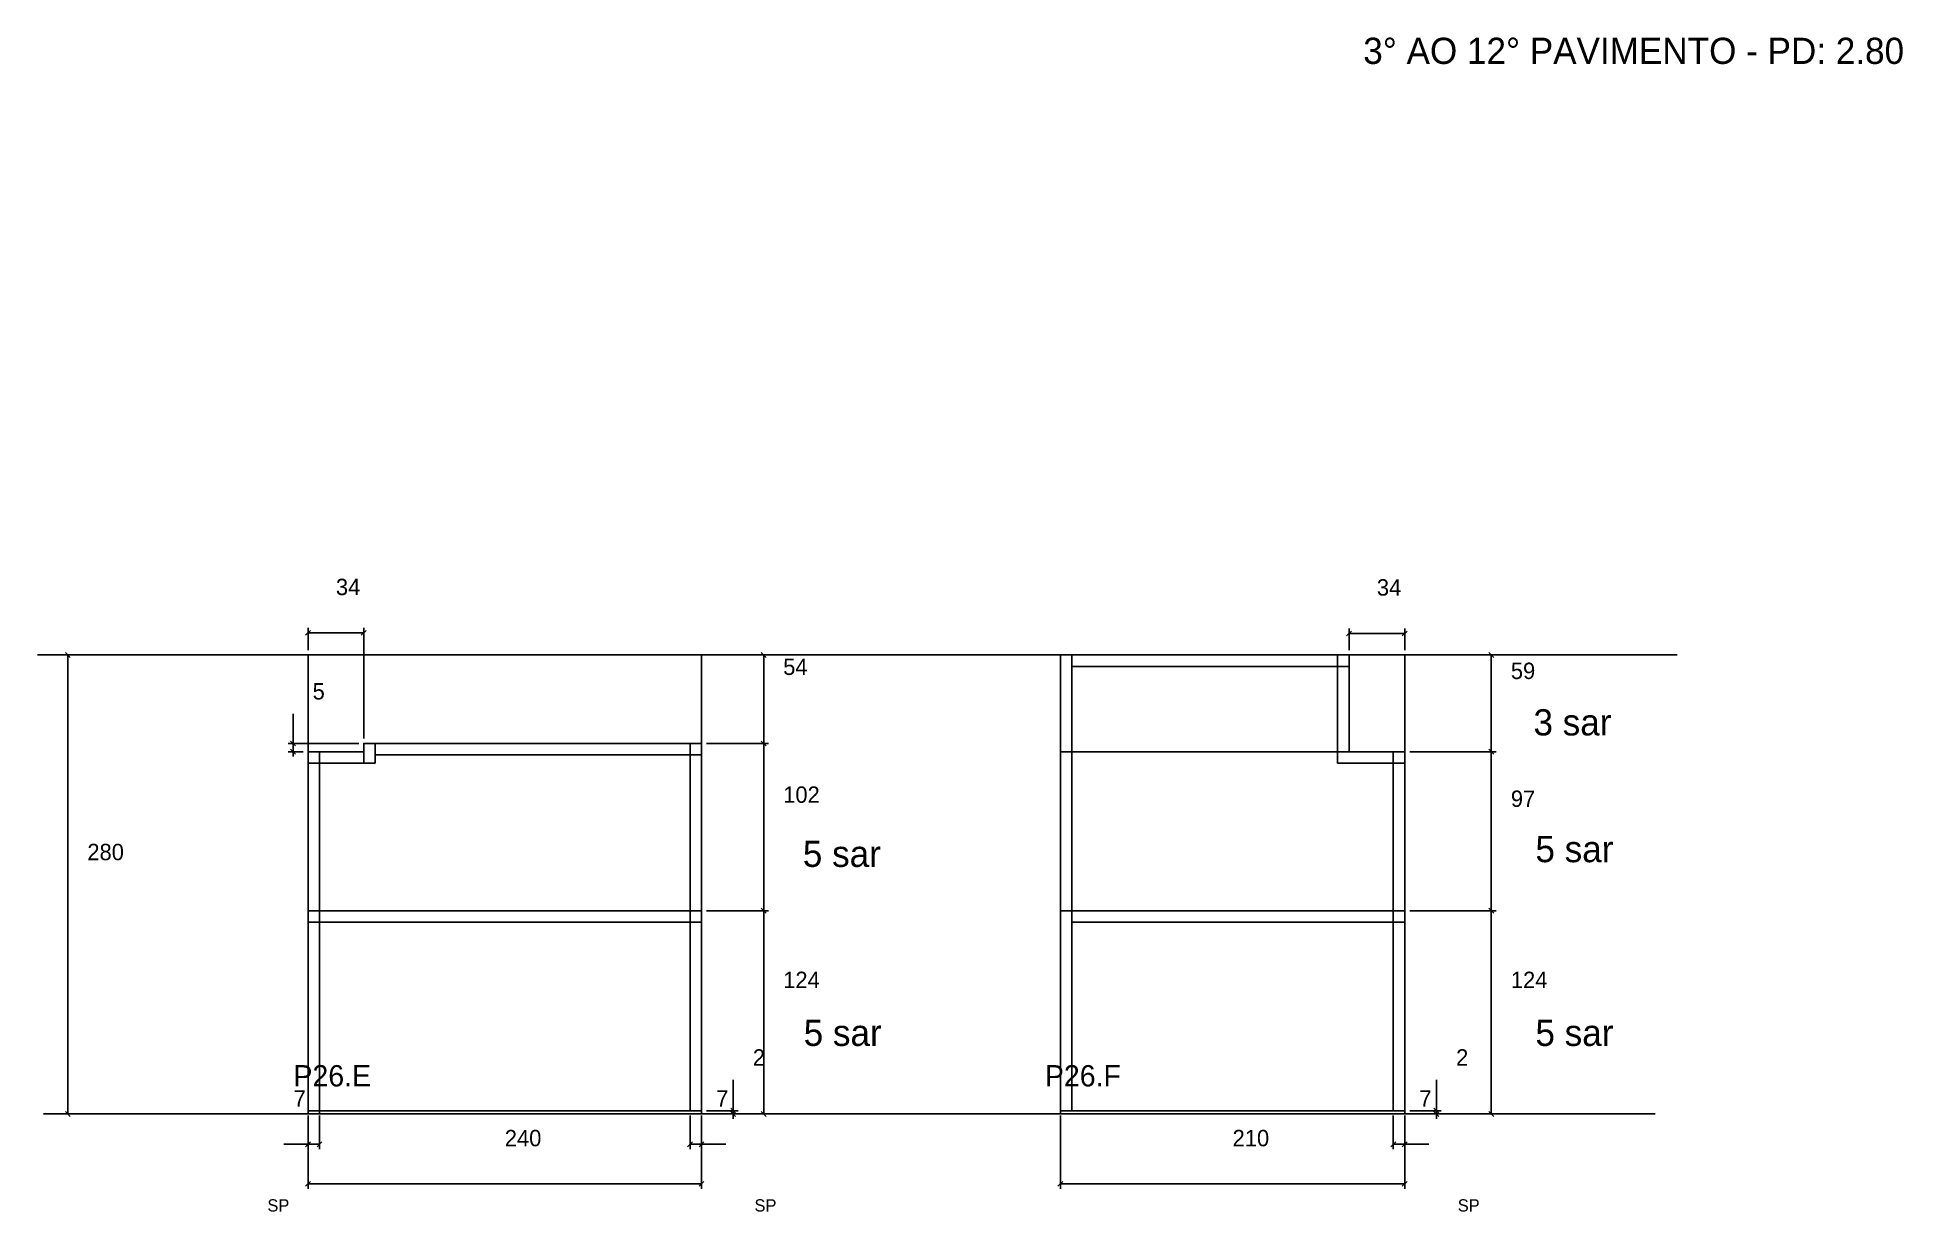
# Model space of a CAD drawing. Header units: metres. Extents: x 2947 to 8880, y 4018 to 5897.
# Drawn here: x 2947 to 4085, y 4018 to 4734 of the extents above; entities that cross this region are included whole.
import ezdxf

# ---------------------------------------------------------------- set-up
doc = ezdxf.new("R2010")
doc.units = ezdxf.units.M

msp = doc.modelspace()

# ---------------------------------------------------------------- texts
at = {"layer": 'COTA', "color": 240}
for s, p in [('34', (3129.1, 4394)), ('34', (3764, 4393.7)), ('54', (3401.9, 4345.3)), ('59', (3845.7, 4342.8)), ('5', (3114.9, 4330.3)), ('102', (3401.9, 4267.3)), ('97', (3845.7, 4264.8)), ('124', (3401.9, 4154.3)), ('124', (3845.7, 4154.3)), ('2', (3383.4, 4107)), ('2', (3812.3, 4107)), ('7', (3103.3, 4081.9)), ('7', (3361, 4081.9)), ('7', (3789.9, 4081.9)), ('240', (3232.1, 4057.8)), ('210', (3676, 4057.8))]:
    msp.add_text(s, height=10, dxfattribs=at).set_placement(p)
at = {"layer": 'NIVEL 2° PAV.', "color": 240}
msp.add_text('280', height=10, dxfattribs=at).set_placement((2977.5, 4232.3))
at = {"layer": 'NOMENCLATURA', "color": 2}
msp.add_text('3° AO 12° PAVIMENTO - PD: 2.80', height=16, dxfattribs=at).set_placement((3755.7, 4718))
at = {"layer": 'NOMENCLATURA', "color": 7}
for s, p in [('3 sar', (3859.5, 4308.4)), ('5 sar', (3413.9, 4228.2)), ('5 sar', (3860.7, 4231.1)), ('5 sar', (3414.4, 4119)), ('5 sar', (3860.7, 4119))]:
    msp.add_text(s, height=16, dxfattribs=at).set_placement(p)
at = {"layer": 'texto', "color": 4}
for p in [(3087.3, 4018), (3384.4, 4018), (3813.3, 4018)]:
    msp.add_text('SP', height=7.5, dxfattribs=at).set_placement(p)
at = {"layer": 'Texto Seção', "color": 7}
for s, p in [('P26.E', (3103.2, 4094.3)), ('P26.F', (3561.5, 4094.3))]:
    msp.add_text(s, height=13, dxfattribs=at).set_placement(p)

# ---------------------------------------------------------------- linework, layer by layer
at = {"layer": 'COTA'}
for p, q in [((3113.6, 4372.5), (3110.6, 4369.5)), ((3144.6, 4369.5), (3147.6, 4372.5)), ((3748.5, 4372.1), (3745.5, 4369.1)), ((3779.5, 4369.1), (3782.5, 4372.1)), ((3391.5, 4356), (3388.5, 4359)), ((3835.3, 4356), (3832.3, 4359)), ((3101.5, 4305), (3104.5, 4302)), ((3391.5, 4302), (3388.5, 4305)), ((3388.5, 4305), (3391.5, 4302)), ((3104.5, 4297), (3101.5, 4300)), ((3832.3, 4300), (3835.3, 4297)), ((3835.3, 4297), (3832.3, 4300)), ((3391.5, 4200), (3388.5, 4203)), ((3388.5, 4203), (3391.5, 4200)), ((3832.3, 4203), (3835.3, 4200)), ((3835.3, 4200), (3832.3, 4203)), ((3369.9, 4081), (3372.9, 4078)), ((3372.9, 4076), (3369.9, 4079)), ((3388.5, 4079), (3391.5, 4076)), ((3798.8, 4081), (3801.8, 4078)), ((3801.8, 4076), (3798.8, 4079)), ((3832.3, 4079), (3835.3, 4076)), ((3113.6, 4060.5), (3110.6, 4057.5)), ((3117.6, 4057.5), (3120.6, 4060.5)), ((3346.6, 4060.5), (3343.6, 4057.5)), ((3350.6, 4057.5), (3353.6, 4060.5)), ((3775.5, 4060.5), (3772.5, 4057.5)), ((3779.5, 4057.5), (3782.5, 4060.5)), ((3113.6, 4036.4), (3110.6, 4033.4)), ((3350.6, 4033.4), (3353.6, 4036.4)), ((3572.5, 4036.4), (3569.5, 4033.4)), ((3779.5, 4033.4), (3782.5, 4036.4))]:
    msp.add_line(p, q, dxfattribs=at)
at = {"layer": 'COTA', "color": 4}
for p, q in [((3112.1, 4360.5), (3112.1, 4374)), ((3146.1, 4371), (3112.1, 4371)), ((3146.1, 4306.5), (3146.1, 4374)), ((3747, 4360.5), (3747, 4373.6)), ((3747, 4370.6), (3781, 4370.6)), ((3781, 4360.5), (3781, 4373.6)), ((3355.1, 4357.5), (3393, 4357.5)), ((3390, 4303.5), (3390, 4357.5)), ((3750, 4357.5), (3836.8, 4357.5)), ((3833.8, 4298.5), (3833.8, 4357.5)), ((3103, 4303.5), (3103, 4321.6)), ((3143.1, 4303.5), (3100, 4303.5)), ((3103, 4298.5), (3103, 4303.5)), ((3355.1, 4303.5), (3393, 4303.5)), ((3355.1, 4303.5), (3393, 4303.5)), ((3390, 4303.5), (3390, 4201.5)), ((3109.1, 4298.5), (3100, 4298.5)), ((3103, 4298.5), (3103, 4295.5)), ((3784, 4298.5), (3836.8, 4298.5)), ((3784, 4298.5), (3836.8, 4298.5)), ((3833.8, 4201.5), (3833.8, 4298.5)), ((3355.1, 4201.5), (3393, 4201.5)), ((3355.1, 4201.5), (3393, 4201.5)), ((3390, 4077.5), (3390, 4201.5)), ((3784, 4201.5), (3836.8, 4201.5)), ((3784, 4201.5), (3836.8, 4201.5)), ((3833.8, 4077.5), (3833.8, 4201.5)), ((3371.4, 4079.5), (3371.4, 4098.3)), ((3800.3, 4079.5), (3800.3, 4098.3)), ((3112.1, 4076.5), (3112.1, 4031.9)), ((3112.1, 4074.5), (3112.1, 4056)), ((3119.1, 4076.5), (3119.1, 4056)), ((3345.1, 4076.5), (3345.1, 4056)), ((3352.1, 4076.5), (3352.1, 4031.9)), ((3352.1, 4074.5), (3352.1, 4056)), ((3355.1, 4079.5), (3374.4, 4079.5)), ((3355.1, 4077.5), (3393, 4077.5)), ((3355.1, 4077.5), (3374.4, 4077.5)), ((3371.4, 4077.5), (3371.4, 4079.5)), ((3371.4, 4077.5), (3371.4, 4074.5)), ((3571, 4076.5), (3571, 4031.9)), ((3774, 4076.5), (3774, 4056)), ((3781, 4076.5), (3781, 4031.9)), ((3781, 4074.5), (3781, 4056)), ((3784, 4079.5), (3803.3, 4079.5)), ((3784, 4077.5), (3803.3, 4077.5)), ((3784, 4077.5), (3836.8, 4077.5)), ((3800.3, 4077.5), (3800.3, 4079.5)), ((3800.3, 4077.5), (3800.3, 4074.5)), ((3112.1, 4059), (3097.4, 4059)), ((3119.1, 4059), (3112.1, 4059)), ((3345.1, 4059), (3352.1, 4059)), ((3352.1, 4059), (3366.9, 4059)), ((3774, 4059), (3781, 4059)), ((3781, 4059), (3795.7, 4059)), ((3352.1, 4034.9), (3112.1, 4034.9)), ((3781, 4034.9), (3571, 4034.9))]:
    msp.add_line(p, q, dxfattribs=at)
at = {"layer": 'COTA', "color": 241}
for p, q in [((3352.1, 4357.5), (3112.1, 4357.5)), ((3112.1, 4298.5), (3112.1, 4357.5)), ((3352.1, 4303.5), (3352.1, 4357.5)), ((3747, 4357.5), (3781, 4357.5)), ((3781, 4298.5), (3781, 4357.5))]:
    msp.add_line(p, q, dxfattribs=at)
msp.add_lwpolyline([(3146.1, 4303.5), (3352.1, 4303.5), (3352.1, 4357.5), (3112.1, 4357.5), (3112.1, 4298.5), (3146.1, 4298.5), (3146.1, 4303.5)], dxfattribs=at)
at = {"layer": 'Hachura', "color": 251}
for points in [[(3747, 4298.5), (3747, 4357.5), (3571, 4357.5), (3571, 4298.5), (3747, 4298.5)], [(3352.1, 4303.5), (3146.1, 4303.5), (3146.1, 4298.5), (3112.1, 4298.5), (3112.1, 4201.5), (3352.1, 4201.5), (3352.1, 4303.5)], [(3781, 4077.5), (3781, 4298.5), (3571, 4298.5), (3571, 4077.5), (3781, 4077.5)], [(3352.1, 4077.5), (3352.1, 4201.5), (3112.1, 4201.5), (3112.1, 4077.5), (3352.1, 4077.5)]]:
    msp.add_lwpolyline(points, dxfattribs=at)
at = {"layer": 'NIVEL 2° PAV.', "color": 4}
for p, q in [((2962.5, 4357.5), (2968.6, 4357.5)), ((2965.6, 4077.5), (2965.6, 4357.5)), ((3104.4, 4077.5), (2962.6, 4077.5))]:
    msp.add_line(p, q, dxfattribs=at)
at = {"layer": 'NIVEL 2° PAV.'}
for p, q in [((2967.1, 4356), (2964.1, 4359)), ((2964.1, 4079), (2967.1, 4076))]:
    msp.add_line(p, q, dxfattribs=at)
at = {"layer": 'Nível', "color": 4}
for p, q in [((2947, 4357.5), (3947.2, 4357.5)), ((2950.8, 4077.5), (3933.7, 4077.5))]:
    msp.add_line(p, q, dxfattribs=at)
at = {"layer": 'Painéis', "color": 200}
for p, q in [((3571, 4357.5), (3747, 4357.5)), ((3747, 4357.5), (3571, 4357.5)), ((3571, 4298.5), (3571, 4357.5)), ((3747, 4357.5), (3747, 4298.5)), ((3352.1, 4303.5), (3146.1, 4303.5)), ((3146.1, 4298.5), (3146.1, 4303.5)), ((3352.1, 4201.5), (3352.1, 4303.5)), ((3112.1, 4298.5), (3112.1, 4201.5)), ((3146.1, 4298.5), (3112.1, 4298.5)), ((3571, 4298.5), (3781, 4298.5)), ((3571, 4298.5), (3571, 4201.5)), ((3781, 4298.5), (3571, 4298.5)), ((3781, 4201.5), (3781, 4298.5)), ((3112.1, 4201.5), (3112.1, 4077.5)), ((3112.1, 4201.5), (3352.1, 4201.5)), ((3352.1, 4077.5), (3352.1, 4201.5)), ((3571, 4201.5), (3781, 4201.5)), ((3781, 4201.5), (3571, 4201.5)), ((3571, 4201.5), (3571, 4077.5)), ((3781, 4077.5), (3781, 4201.5)), ((3112.1, 4079.5), (3352.1, 4079.5)), ((3571, 4079.5), (3781, 4079.5))]:
    msp.add_line(p, q, dxfattribs=at)
for points in [[(3352.1, 4079.5), (3112.1, 4079.5), (3112.1, 4077.5), (3352.1, 4077.5), (3352.1, 4079.5)], [(3781, 4079.5), (3571, 4079.5), (3571, 4077.5), (3781, 4077.5), (3781, 4079.5)]]:
    msp.add_lwpolyline(points, dxfattribs=at)
at = {"layer": 'SARR_2.2x7', "color": 40}
for p, q in [((3578, 4298.5), (3578, 4357.5)), ((3740, 4357.5), (3740, 4298.5)), ((3578, 4350.5), (3747, 4350.5)), ((3153.1, 4291.5), (3153.1, 4303.5)), ((3345.1, 4280.5), (3345.1, 4303.5)), ((3146.1, 4291.5), (3112.1, 4291.5)), ((3119.1, 4298.5), (3119.1, 4201.5)), ((3146.1, 4298.5), (3146.1, 4291.5)), ((3146.1, 4291.5), (3153.1, 4291.5)), ((3352.1, 4296.5), (3153.1, 4296.5)), ((3578, 4201.5), (3578, 4298.5)), ((3740, 4298.5), (3747, 4298.5)), ((3740, 4298.5), (3740, 4291.5)), ((3740, 4291.5), (3781, 4291.5)), ((3774, 4201.5), (3774, 4298.5)), ((3345.1, 4201.5), (3345.1, 4280.5)), ((3119.1, 4201.5), (3119.1, 4077.5)), ((3345.1, 4079.5), (3345.1, 4201.5)), ((3578, 4079.5), (3578, 4201.5)), ((3774, 4079.5), (3774, 4201.5)), ((3352.1, 4194.5), (3112.1, 4194.5)), ((3781, 4194.5), (3578, 4194.5))]:
    msp.add_line(p, q, dxfattribs=at)

msp.set_redraw_order([(e.dxf.handle, doc.entitydb.next_handle()) for e in msp.query("TEXT MTEXT ATTDEF DIMENSION ARC_DIMENSION")])  # texts and dimensions are drawn at this point

doc.saveas('drawing.dxf')
